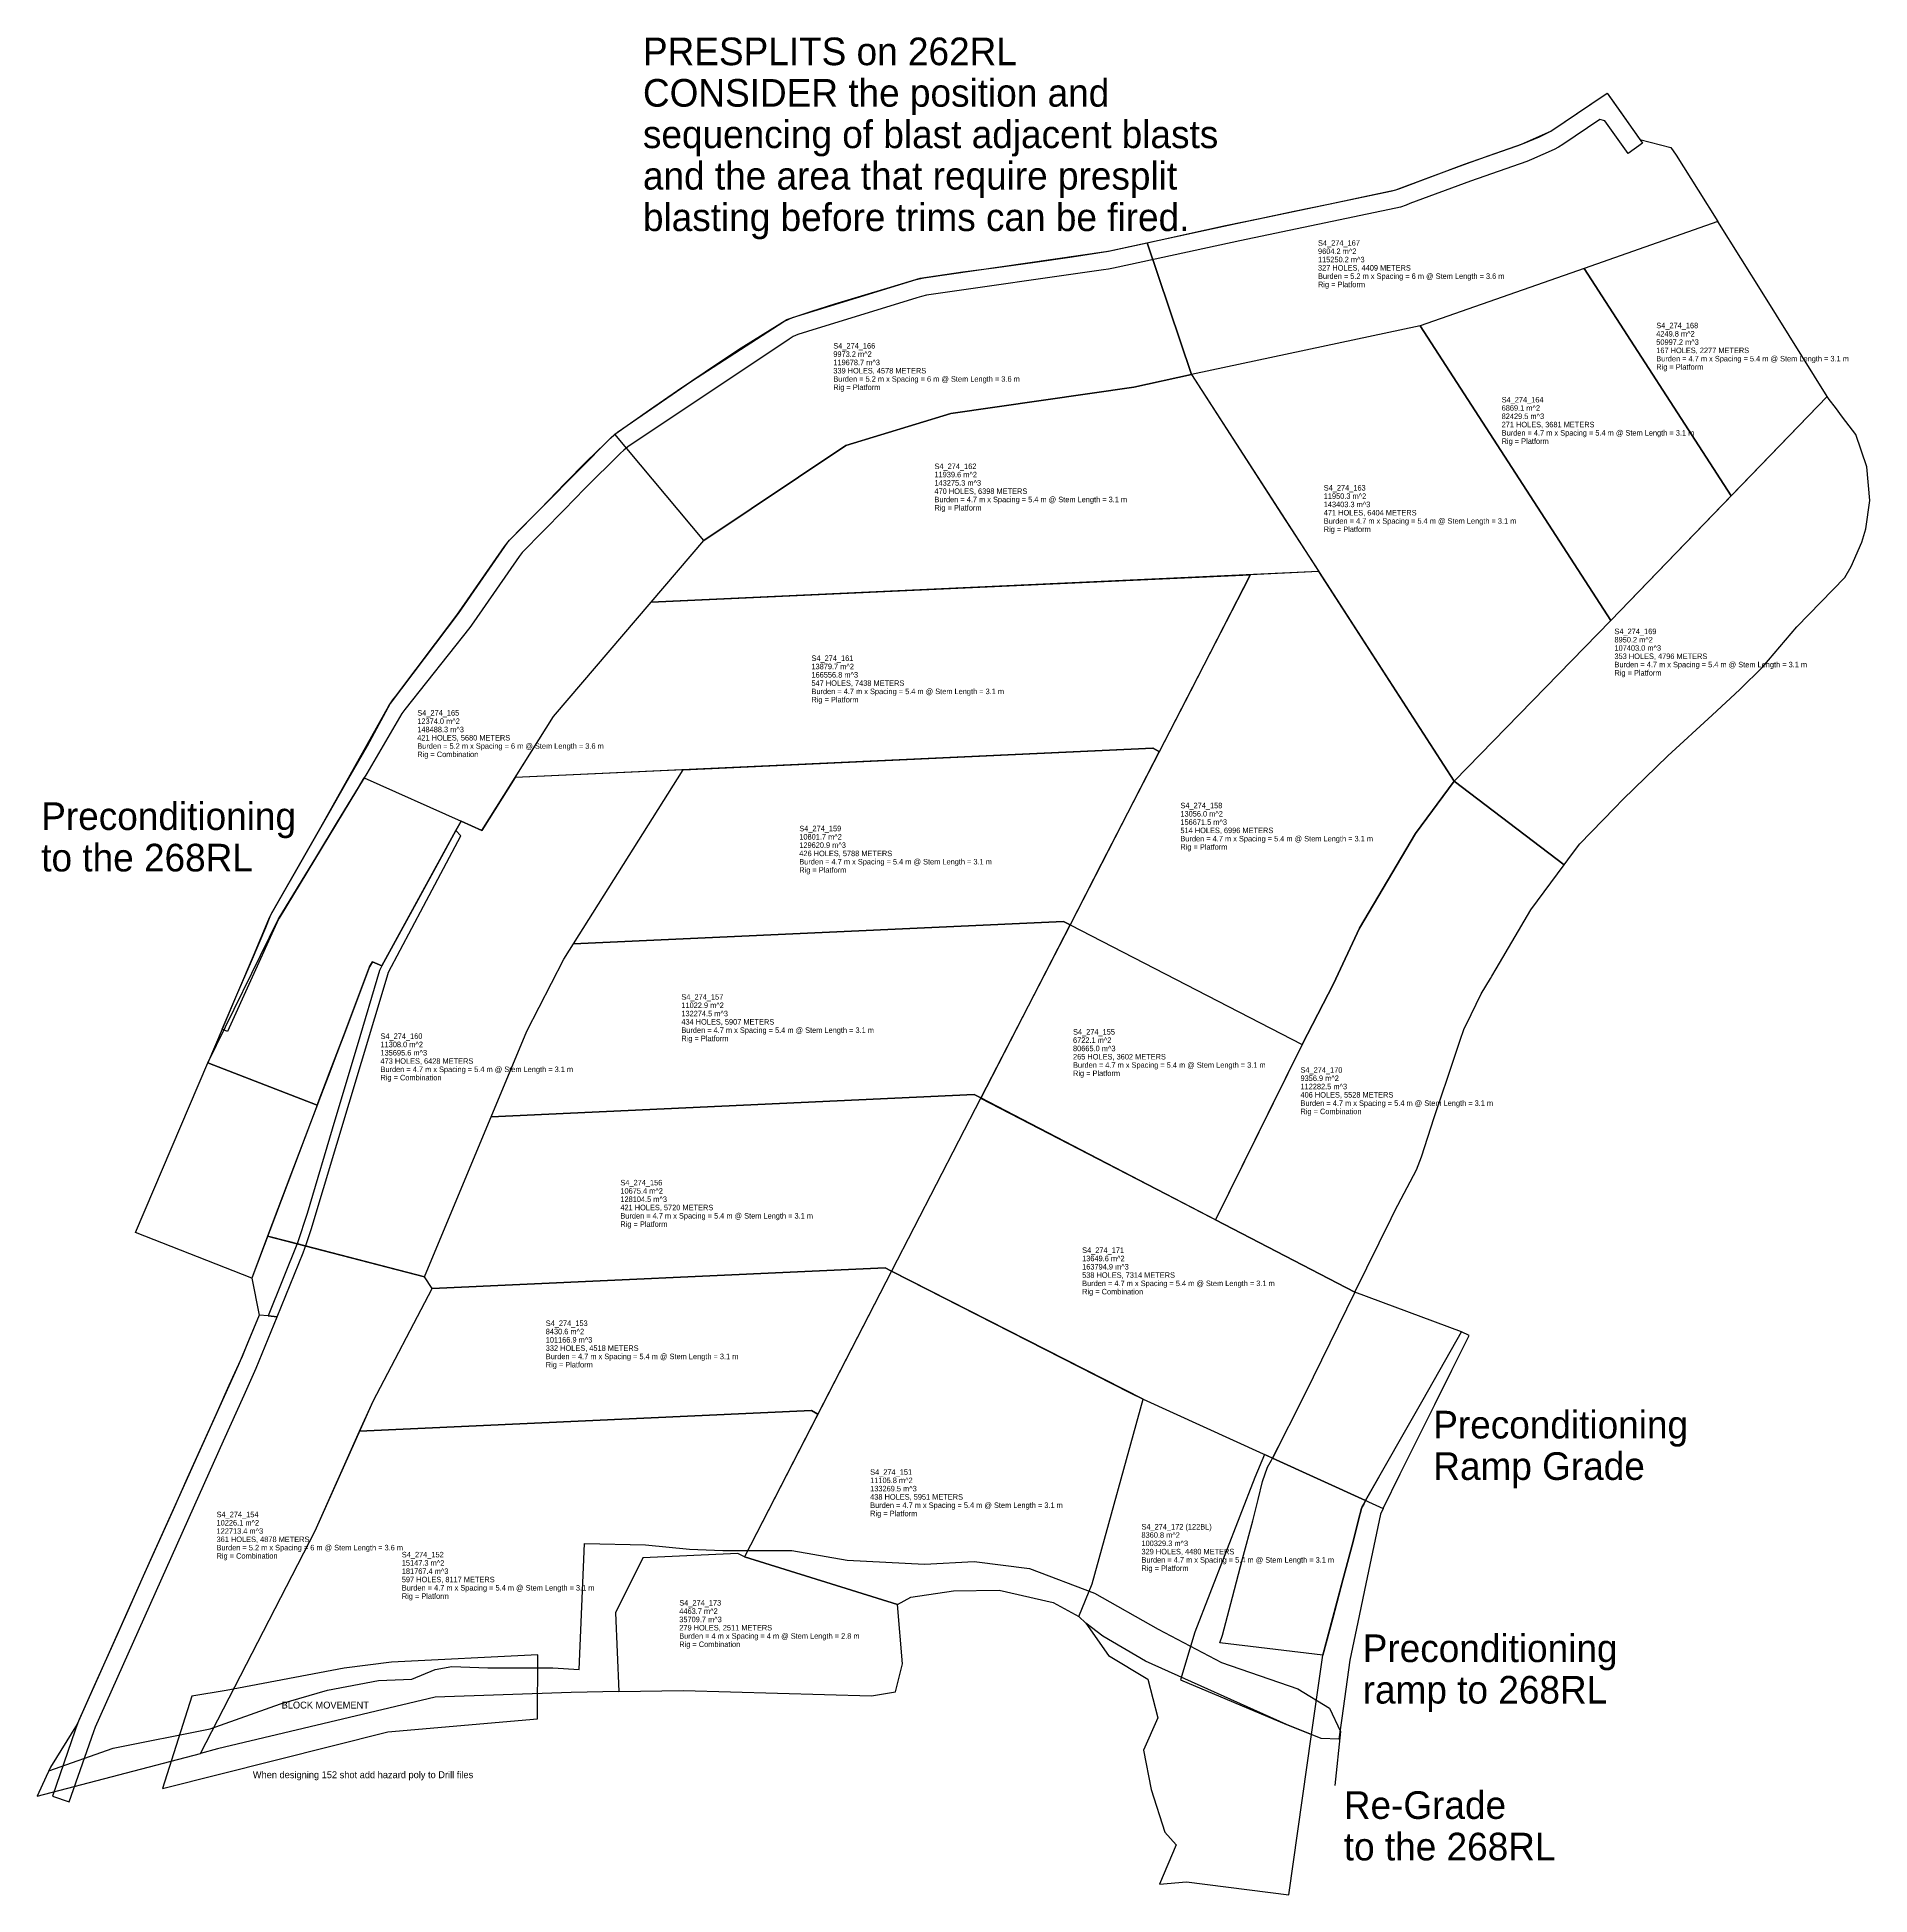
# Model space of a CAD drawing. Extents: x 477787 to 478450, y 6771680 to 6772352.
import ezdxf

# ---------------------------------------------------------------- set-up
doc = ezdxf.new("R2010")
doc.units = 0

msp = doc.modelspace()

# ---------------------------------------------------------------- linework, layer by layer
at = {"layer": 'S4_274RL_BM_V08', "color": 4}
msp.add_line((478128.437, 6771968.487, 274), (478263.794, 6771898.2, 280.699), dxfattribs=at)
at = {"layer": 'S4_274RL_BM_V08', "color": 16}
for points in [[(478362.62, 6772310.233, 262), (478354.262, 6772321.96, 262), (478352.425, 6772322.488, 262), (478339.008, 6772313.409, 262), (478337.491, 6772312.461, 262), (478335.872, 6772311.676, 262), (478327.632, 6772308.075, 262), (478325.984, 6772307.351, 262), (478305.595, 6772300.218, 262), (478283.663, 6772292.058, 262), (478282.285, 6772291.546, 262), (478280.297, 6772290.815, 262), (478278.536, 6772290.445, 262), (478222.164, 6772278.614, 262), (478178.194, 6772269.039, 262), (478176.435, 6772268.655, 262), (478174.668, 6772268.341, 262), (478172.889, 6772268.065, 262), (478108.743, 6772258.907, 262), (478106.979, 6772258.491, 262), (478105.258, 6772257.963, 262), (478065.683, 6772245.815, 262), (478062.262, 6772244.693, 262), (478060.579, 6772244.003, 262), (478059.05, 6772243.052, 262), (478000.721, 6772204.011, 262), (477999.296, 6772202.902, 262), (477997.999, 6772201.654, 262), (477985.163, 6772189.033, 262), (477977.656, 6772181.268, 262), (477962.551, 6772165.83, 262), (477961.445, 6772164.392, 262), (477945.029, 6772140.729, 262), (477943.519, 6772138.699, 262), (477920.05, 6772109.067, 262), (477919.003, 6772107.603, 262), (477906.296, 6772085.843, 262), (477905.375, 6772084.296, 262), (477874.559, 6772033.515, 262), (477873.784, 6772031.89, 262), (477855.907, 6771992.564, 262), (477853.992, 6771993.44, 262), (477865.282, 6772019.946, 262), (477870.834, 6772033.13, 262), (477871.797, 6772035.191, 262), (477889.648, 6772066.468, 262), (477914.268, 6772110.306, 262), (477915.744, 6772112.478, 262), (477916.828, 6772113.916, 262), (477938.503, 6772142.672, 262), (477939.746, 6772144.394, 262), (477956.161, 6772168.058, 262), (477957.972, 6772170.345, 262), (477994.837, 6772207.536, 262), (477997.002, 6772209.356, 262), (478023.742, 6772227.825, 262), (478057.182, 6772249.464, 262), (478060.259, 6772250.804, 262), (478105.094, 6772264.639, 262), (478107.786, 6772265.266, 262), (478173.68, 6772274.696, 262), (478175.062, 6772274.937, 262), (478220.843, 6772284.908, 262), (478277.215, 6772296.739, 262), (478278.976, 6772297.109, 262), (478280.04, 6772297.572, 262), (478303.429, 6772306.273, 262), (478322.128, 6772312.898, 262), (478323.827, 6772313.494, 262), (478325.17, 6772314.016, 262), (478334.685, 6772318.247, 262), (478335.405, 6772318.735, 262), (478353.293, 6772330.84, 262), (478355.006, 6772332, 262), (478367.857, 6772313.965, 262)], [(477870.638, 6771889.631, 262), (477867.307, 6771889.963, 262), (477861.176, 6771875.048, 262), (477860.439, 6771873.406, 262), (477859.702, 6771871.764, 262), (477843.468, 6771835.654, 262), (477837.556, 6771822.523, 262), (477827.948, 6771801.187, 262), (477809.611, 6771760.063, 262), (477802.288, 6771743.62, 262), (477801.362, 6771741.435, 262), (477800.777, 6771739.732, 262), (477792.591, 6771715.899, 262), (477798.673, 6771713.81, 262), (477807.52, 6771739.32, 262), (477808.163, 6771741.004, 262), (477845.637, 6771824.807, 262), (477854.506, 6771844.502, 262), (477861.885, 6771860.92, 262), (477866.306, 6771870.773, 262), (477873.833, 6771889.313, 262)]]:
    msp.add_polyline3d(points, close=True, dxfattribs=at)
at = {"layer": 'S4_274RL_BM_V08', "color": 1}
for points in [[(478204.62, 6772230.217, 274), (478188.606, 6772277.897, 274), (478202.761, 6772280.991, 274), (478216.942, 6772284.089, 274), (478229.383, 6772286.701, 274), (478241.798, 6772289.306, 274), (478254.213, 6772291.912, 274), (478266.628, 6772294.517, 274), (478278.571, 6772297.024, 274), (478290.505, 6772301.467, 274), (478302.929, 6772306.094, 274), (478312.343, 6772309.461, 274), (478324.37, 6772313.685, 274), (478330.602, 6772316.267, 274), (478334.679, 6772318.245, 274), (478343.922, 6772324.498, 274), (478355.006, 6772332, 274), (478360.065, 6772324.898, 274), (478366.924, 6772315.274, 274), (478378.087, 6772312.404, 274), (478380.073, 6772309.617, 274), (478387.978, 6772296.978, 274), (478395.13, 6772285.542, 274), (478346.777, 6772268.561, 274), (478287.449, 6772247.798, 274)], [(478346.777, 6772268.561, 274), (478399.913, 6772186.321, 274), (478434.668, 6772222.323, 274), (478411.693, 6772259.059, 274), (478395.13, 6772285.542, 274)], [(478028.191, 6772170.145, 274), (477996.016, 6772208.67, 274), (478008.63, 6772217.447, 274), (478018.657, 6772224.4, 274), (478028.767, 6772231.21, 274), (478038.944, 6772238.08, 274), (478041.752, 6772239.867, 274), (478049.718, 6772244.821, 274), (478058.311, 6772250.166, 274), (478067.278, 6772253.105, 274), (478075.599, 6772255.832, 274), (478086.488, 6772259.055, 274), (478094.561, 6772261.41, 274), (478106.513, 6772265.074, 274), (478121.976, 6772267.399, 274), (478133.242, 6772268.831, 274), (478147.302, 6772270.772, 274), (478161.519, 6772272.806, 274), (478174.643, 6772274.845, 274), (478188.606, 6772277.897, 274), (478204.62, 6772230.217, 274), (478183.828, 6772225.672, 274), (478117.618, 6772216.182, 274), (478079.606, 6772204.529, 274)], [(478346.777, 6772268.561, 274), (478287.449, 6772247.798, 274), (478356.335, 6772141.179, 274), (478399.913, 6772186.321, 274)], [(478287.449, 6772247.798, 274), (478204.62, 6772230.217, 274), (478299.686, 6772083.08, 274), (478356.335, 6772141.179, 274)], [(478237.25, 6772179.714, 274), (478250.696, 6772158.904, 274), (478009.153, 6772147.848, 274), (478028.191, 6772170.145, 274), (478079.606, 6772204.529, 274), (478117.618, 6772216.182, 274), (478183.828, 6772225.672, 274), (478204.62, 6772230.217, 274)], [(478434.668, 6772222.323, 274), (478356.335, 6772141.179, 274), (478299.686, 6772083.08, 274), (478339.479, 6772052.798, 274), (478342.18, 6772056.452, 274), (478345.107, 6772060.41, 274), (478357.75, 6772073.38, 274), (478360.741, 6772076.472, 274), (478376.976, 6772092.232, 274), (478393.05, 6772107.015, 274), (478403.022, 6772116.233, 274), (478411.328, 6772124.527, 274), (478417.476, 6772131.749, 274), (478423.624, 6772138.971, 274), (478440.991, 6772156.849, 274), (478443.367, 6772160.722, 274), (478447.231, 6772169.544, 274), (478448.609, 6772174.372, 274), (478450.092, 6772184.657, 274), (478448.981, 6772196.859, 274), (478445.07, 6772208.471, 274), (478440.239, 6772214.806, 274), (478437.615, 6772218.246, 274), (478437.615, 6772218.246, 274), (478435.407, 6772221.141, 274)], [(477996.016, 6772208.67, 274), (477996.016, 6772208.67, 274), (477985.74, 6772198.784, 274), (477977.931, 6772190.855, 274), (477969.115, 6772181.646, 274), (477963.377, 6772175.827, 274), (477957.217, 6772169.58, 274), (477939.302, 6772143.732, 274), (477914.753, 6772111.18, 274), (477906.401, 6772095.822, 274), (477899.238, 6772083.269, 274), (477892.041, 6772070.66, 274), (477884.843, 6772058.049, 274), (477871.511, 6772034.69, 274), (477869.599, 6772030.082, 274), (477864.41, 6772017.898, 274), (477859.201, 6772005.669, 274), (477853.992, 6771993.44, 274), (477848.784, 6771981.211, 274), (477888.351, 6771965.856, 274), (477888.351, 6771965.856, 274), (477893.091, 6771978.366, 274), (477897.832, 6771990.875, 274), (477902.573, 6772003.385, 274), (477907.314, 6772015.895, 274), (477908.298, 6772017.792, 274), (477911.687, 6772016.277, 274), (477938.542, 6772065.281, 274), (477940.388, 6772068.649, 274), (477947.862, 6772065.303, 274), (477973.853, 6772106.507, 274), (478028.191, 6772170.145, 274)], [(478225.952, 6772157.771, 274), (478225.255, 6772156.418, 274), (478192.98, 6772093.767, 274), (478190.63, 6772095.003, 274), (477959.936, 6772084.444, 274), (477973.853, 6772106.507, 274), (478009.153, 6772147.848, 274)], [(478250.696, 6772158.904, 274), (478225.945, 6772157.771, 274), (478204.276, 6772115.711, 274), (478172.009, 6772053.081, 274), (478160.711, 6772031.138, 274), (478244.719, 6771987.857, 274), (478256.017, 6772009.8, 274), (478265.488, 6772029.872, 274), (478285.728, 6772064.202, 274), (478299.686, 6772083.08, 274)], [(478190.63, 6772095.003, 274), (478192.986, 6772093.79, 274), (478160.711, 6772031.138, 274), (478158.361, 6772032.362, 274), (477981.081, 6772024.248, 274), (478020.81, 6772087.23, 274)], [(477927.206, 6771903.787, 274), (477964.14, 6771992.608, 274), (477977.573, 6772018.685, 274), (478020.81, 6772087.23, 274), (477959.936, 6772084.444, 274), (477947.862, 6772065.303, 274), (477940.388, 6772068.649, 274), (477938.542, 6772065.281, 274), (477924.749, 6772040.113, 274), (477911.687, 6772016.277, 274), (477908.298, 6772017.792, 274), (477907.314, 6772015.895, 274), (477902.573, 6772003.385, 274), (477897.832, 6771990.875, 274), (477897.832, 6771990.875, 274), (477895.972, 6771985.967, 274), (477887.853, 6771964.541, 274), (477878.869, 6771940.837, 274), (477874.128, 6771928.327, 274), (477870.393, 6771918.47, 274)], [(478291.468, 6772071.965, 274), (478285.728, 6772064.202, 274), (478299.686, 6772083.08, 274), (478299.686, 6772083.08, 274), (478285.728, 6772064.202, 274), (478265.488, 6772029.872, 274), (478256.017, 6772009.8, 274), (478244.719, 6771987.857, 274), (478232.319, 6771962.73, 274), (478232.319, 6771962.73, 274), (478213.391, 6771924.373, 274), (478263.794, 6771898.2, 274), (478263.794, 6771898.2, 274), (478276.857, 6771924.882, 274), (478278.191, 6771927.608, 274), (478286.046, 6771942.436, 274), (478287.898, 6771947.151, 274), (478292.5, 6771961.381, 274), (478292.874, 6771962.549, 274), (478297.4, 6771976.001, 274), (478301.89, 6771989.348, 274), (478303.193, 6771993.222, 274), (478305.879, 6771998.689, 274), (478309.529, 6772006.122, 274), (478309.529, 6772006.122, 274), (478312.851, 6772011.757, 274), (478313.329, 6772012.563, 274), (478314.903, 6772015.236, 274), (478327.479, 6772036.568, 274), (478339.479, 6772052.798, 274), (478299.686, 6772083.08, 274)], [(478158.361, 6772032.362, 274), (478160.711, 6772031.138, 274), (478128.437, 6771968.487, 274), (478126.086, 6771969.711, 274), (477951.29, 6771961.705, 274), (477964.14, 6771992.608, 274), (477977.573, 6772018.685, 274), (477981.081, 6772024.248, 274)], [(478160.711, 6772031.138, 274), (478244.719, 6771987.857, 274), (478213.391, 6771924.373, 274), (478128.419, 6771968.356, 274), (478160.711, 6772031.138, 274)], [(478126.081, 6771969.713, 274), (478128.432, 6771968.49, 274), (478096.157, 6771905.838, 274), (478093.806, 6771907.062, 274), (477929.918, 6771899.552, 274), (477927.206, 6771903.787, 274), (477951.29, 6771961.705, 274)], [(478182.521, 6771861.816, 274), (478187.127, 6771859.469, 274), (478273.953, 6771819.991, 274), (478280.186, 6771832.511, 274), (478286.418, 6771845.032, 274), (478292.651, 6771857.552, 274), (478298.884, 6771870.073, 274), (478305.117, 6771882.593, 274), (478305.117, 6771882.593, 274), (478302.314, 6771883.868, 274), (478263.794, 6771898.2, 274), (478213.391, 6771924.373, 274), (478213.391, 6771924.373, 274), (478128.434, 6771968.488, 274), (478128.434, 6771968.488, 274), (478096.157, 6771905.838, 274), (478182.521, 6771861.816, 274)], [(477846.102, 6771731.391, 274), (477887.561, 6771811.871, 274), (477908.604, 6771858.824, 274), (477929.918, 6771899.552, 274), (477927.206, 6771903.787, 274), (477877.929, 6771916.523, 274), (477870.393, 6771918.47, 274), (477864.647, 6771903.308, 274), (477867.307, 6771889.963, 274), (477867.307, 6771889.963, 274), (477863.153, 6771879.782, 274), (477861.154, 6771875, 274), (477856.427, 6771864.465, 274), (477851.667, 6771853.859, 274), (477846.514, 6771842.418, 274), (477841.36, 6771830.972, 274), (477836.206, 6771819.526, 274), (477831.052, 6771808.082, 274), (477825.893, 6771796.624, 274), (477819.824, 6771782.998, 274), (477813.761, 6771769.383, 274), (477807.698, 6771755.768, 274), (477801.52, 6771741.895, 274), (477791.917, 6771726.361, 274), (477790.334, 6771722.973, 274), (477787.031, 6771715.903, 274)], [(478093.806, 6771907.062, 274), (478096.157, 6771905.838, 274), (478069.534, 6771854.157, 274), (478067.183, 6771855.381, 274), (477903.703, 6771847.888, 274), (477908.604, 6771858.824, 274), (477929.918, 6771899.552, 274)], [(478168.739, 6771792.73, 274), (478187.127, 6771859.469, 274), (478096.157, 6771905.838, 274), (478075.187, 6771865.126, 274), (478042.91, 6771802.476, 274), (478098.323, 6771785.281, 274), (478103.08, 6771787.928, 274), (478118.58, 6771790.128, 274), (478135.08, 6771790.382, 274), (478154.58, 6771785.962, 274), (478163.963, 6771780.855, 274)], [(478273.953, 6771819.991, 274), (478272.996, 6771817.946, 274), (478270.679, 6771806.48, 274), (478267.786, 6771792.692, 274), (478264.894, 6771778.904, 274), (478262.002, 6771765.115, 274), (478259.027, 6771744.133, 274), (478257.954, 6771736.568, 274), (478251.58, 6771736.781, 274), (478239.08, 6771741.781, 274), (478188.08, 6771764.781, 274), (478172.58, 6771773.781, 274), (478166.412, 6771778.454, 274), (478163.963, 6771780.855, 274), (478168.739, 6771792.73, 274), (478168.739, 6771792.73, 274), (478187.127, 6771859.469, 274)], [(478067.183, 6771855.381, 274), (478069.534, 6771854.157, 274), (478042.91, 6771802.476, 274), (478040.56, 6771803.7, 274), (478006.105, 6771802.121, 274), (477996.217, 6771782.241, 274), (477997.522, 6771753.716, 274), (477980.266, 6771753.41, 274), (477980.266, 6771753.41, 274), (477931.08, 6771751.687, 274), (477852.3, 6771733.016, 274), (477846.102, 6771731.391, 274), (477887.561, 6771811.871, 274), (477903.703, 6771847.888, 274)], [(478006.105, 6771802.121, 274), (477996.217, 6771782.241, 274), (477997.522, 6771753.716, 274), (478020.931, 6771754.133, 274), (478088.948, 6771752.149, 274), (478097.58, 6771753.634, 274), (478100.08, 6771763.774, 274), (478098.323, 6771785.281, 274), (478042.91, 6771802.476, 274), (478040.56, 6771803.7, 274)]]:
    msp.add_polyline3d(points, close=True, dxfattribs=at)
at = {"layer": 'S4_274RL_BM_V08', "color": 27}
for points in [[(477905.389, 6772084.319, 268), (477940.388, 6772068.649, 268), (477938.542, 6772065.281, 268.386), (477931.883, 6772053.13, 269.778), (477924.749, 6772040.113, 271.269), (477911.687, 6772016.277, 274), (477908.298, 6772017.792, 274), (477907.314, 6772015.895, 274), (477892.277, 6771976.218, 274), (477888.351, 6771965.856, 274), (477848.784, 6771981.211, 274), (477874.26, 6772033.022, 274), (477888.208, 6772056.007, 271.312), (477895.738, 6772068.416, 269.86), (477903.268, 6772080.824, 268.409)], [(478252.181, 6771766.909, 268), (478259.435, 6771794.122, 268), (478263.128, 6771808.035, 268), (478265.141, 6771815.859, 268), (478266.208, 6771819.99, 268), (478266.424, 6771820.522, 268), (478266.982, 6771821.498, 268), (478267.646, 6771822.859, 268), (478233.916, 6771838.195, 268), (478231.084, 6771839.482, 268), (478227.551, 6771831.203, 268), (478205.921, 6771775.188, 268), (478205.921, 6771775.188, 268), (478200.699, 6771757.984, 268), (478239.08, 6771741.781, 268), (478248.101, 6771738.172, 268)]]:
    msp.add_polyline3d(points, close=True, dxfattribs=at)
at = {"layer": 'S4_274RL_BM_V08', "color": 5}
msp.add_polyline3d([(477873.833, 6771889.313, 262), (477883.232, 6771912.463, 262), (477883.9, 6771914.135, 262), (477884.511, 6771915.823, 262), (477886.194, 6771920.954, 262), (477913.608, 6772012.326, 262), (477914.206, 6772014.035, 262), (477926.802, 6772037.921, 262), (477940.3, 6772063.362, 262), (477938.542, 6772065.281, 262), (477911.687, 6772016.277, 262), (477910.918, 6772014.558, 262), (477902.821, 6771987.399, 262), (477894.784, 6771960.442, 262), (477884.683, 6771926.666, 262), (477881.194, 6771916.026, 262), (477870.638, 6771889.631, 262)], close=True, dxfattribs=at)
at = {"layer": 'S4_274RL_BM_V08', "color": 7}
msp.add_polyline3d([(477822.604, 6771919.77, 286), (477848.784, 6771981.211, 286), (477888.351, 6771965.856, 274), (477864.647, 6771903.308, 286)], close=True, dxfattribs=at)
at = {"layer": 'S4_274RL_BM_V08', "color": 6}
msp.add_polyline3d([(478263.794, 6771898.2, 280.699), (478245.659, 6771861.389, 276.6), (478233.916, 6771838.195, 274), (478267.646, 6771822.859, 274), (478288.447, 6771859.464, 278), (478302.314, 6771883.868, 280.667)], close=True, dxfattribs=at)
at = {"layer": 'S4_274RL_BM_V08', "color": 116}
msp.add_polyline3d([(478272.567, 6771831.518, 274.946), (478267.646, 6771822.859, 274), (478266.982, 6771821.498, 273.922), (478266.424, 6771820.522, 273.81), (478266.208, 6771819.99, 273.754), (478265.141, 6771815.859, 273.326), (478263.128, 6771808.035, 272.532), (478259.435, 6771794.122, 271.106), (478255.769, 6771780.339, 269.68), (478252.181, 6771766.909, 268.145), (478214.947, 6771771.371, 268), (478215.836, 6771774.131, 268.29), (478219.506, 6771787.946, 269.68), (478223.172, 6771801.729, 271.106), (478226.837, 6771815.509, 272.532), (478228.823, 6771823.2, 273.326), (478230.381, 6771829.76, 273.754), (478232.217, 6771834.977, 273.81), (478233.558, 6771837.506, 273.922), (478233.916, 6771838.195, 274), (478238.369, 6771846.654, 274.956)], dxfattribs=at)
at = {"layer": 'S4_274RL_BM_V08', "color": 1}
msp.add_polyline3d([(477791.285, 6771725.007, 286), (477814.58, 6771733.281, 286), (477849.58, 6771740.281, 286), (477875.08, 6771749.281, 286), (477892.08, 6771754.281, 286), (477910.58, 6771757.781, 286), (477922.58, 6771758.281, 286), (477931.08, 6771761.781, 286), (477937.08, 6771762.781, 286), (477950.08, 6771762.281, 286), (477973.58, 6771762.281, 286), (477983.08, 6771761.781, 286), (477985.08, 6771807.281, 286), (478007.08, 6771806.781, 286), (478023.08, 6771805.281, 286), (478035.08, 6771804.781, 286), (478060.08, 6771804.781, 286), (478080.08, 6771801.281, 286), (478108.08, 6771799.781, 286), (478126.08, 6771800.781, 286), (478146.08, 6771798.281, 286), (478169.58, 6771789.281, 286), (478192.58, 6771776.281, 286), (478215.58, 6771764.281, 286), (478243.08, 6771754.781, 286), (478254.58, 6771747.781, 286), (478258.58, 6771739.281, 286), (478256.58, 6771719.781, 286)], dxfattribs=at)
at = {"layer": 'S4_274RL_BM_V08', "color": 24}
msp.add_polyline3d([(478193.063, 6771684.066, 268), (478202.822, 6771684.962, 268), (478239.87, 6771680.195, 268), (478248.101, 6771738.172, 268), (478239.08, 6771741.781, 268), (478188.08, 6771764.781, 268), (478172.58, 6771773.781, 268), (478166.412, 6771778.454, 268), (478174.58, 6771766.826, 268), (478188.861, 6771758.281, 268), (478192.519, 6771744.281, 268), (478187.308, 6771732.509, 268), (478190.08, 6771718.361, 268), (478195.08, 6771702.835, 268), (478199.134, 6771698.335, 268)], close=True, dxfattribs=at)
at = {"layer": 'S4_274RL_BM_V08', "color": 4}
msp.add_polyline3d([(477855.366, 6771754.084, 300), (477842.963, 6771752.034, 300), (477832.416, 6771718.634, 300), (477913.962, 6771739.142, 300), (477968.066, 6771743.928, 300), (477968.163, 6771767.073, 300), (477915.231, 6771764.339, 300), (477898.141, 6771762.19, 300)], close=True, dxfattribs=at)

# ---------------------------------------------------------------- texts
at = {"layer": 'S4_274RL_BM_V08', "color": 16}
for s, p in [('PRESPLITS on 262RL', (478006.2, 6772342.134, 262)), ('CONSIDER the position and', (478006.2, 6772327.134, 262)), ('sequencing of blast adjacent blasts', (478006.2, 6772312.134, 262)), ('and the area that require presplit', (478006.2, 6772297.134, 262)), ('blasting before trims can be fired.', (478006.2, 6772282.134, 262))]:
    msp.add_text(s, height=10, dxfattribs=at).set_placement(p)
at = {"layer": 'S4_274RL_BM_V08', "color": 1}
for s, p in [('S4_274_167', (478250.434, 6772276.82, 274)), ('9604.2 m^2', (478250.434, 6772273.82, 274)), ('327 HOLES, 4409 METERS', (478250.434, 6772267.82, 274)), ('115250.2 m^3', (478250.434, 6772270.82, 274)), ('Burden = 5.2 m x Spacing = 6 m @ Stem Length = 3.6 m', (478250.434, 6772264.82, 274)), ('Rig = Platform', (478250.434, 6772261.82, 274)), ('S4_274_168', (478372.827, 6772246.967, 274)), ('S4_274_166', (478075.082, 6772239.611, 274)), ('4249.8 m^2', (478372.827, 6772243.967, 274)), ('50997.2 m^3', (478372.827, 6772240.967, 274)), ('9973.2 m^2', (478075.082, 6772236.611, 274)), ('119678.7 m^3', (478075.082, 6772233.611, 274)), ('167 HOLES, 2277 METERS', (478372.827, 6772237.967, 274)), ('Burden = 4.7 m x Spacing = 5.4 m @ Stem Length = 3.1 m', (478372.827, 6772234.967, 274)), ('339 HOLES, 4578 METERS', (478075.082, 6772230.611, 274)), ('Burden = 5.2 m x Spacing = 6 m @ Stem Length = 3.6 m', (478075.082, 6772227.611, 274)), ('Rig = Platform', (478372.827, 6772231.967, 274)), ('Rig = Platform', (478075.082, 6772224.611, 274)), ('S4_274_164', (478316.879, 6772220.121, 274)), ('82429.5 m^3', (478316.879, 6772214.121, 274)), ('6869.1 m^2', (478316.879, 6772217.121, 274)), ('271 HOLES, 3681 METERS', (478316.879, 6772211.121, 274)), ('Burden = 4.7 m x Spacing = 5.4 m @ Stem Length = 3.1 m', (478316.879, 6772208.121, 274)), ('Rig = Platform', (478316.879, 6772205.121, 274)), ('S4_274_162', (478111.674, 6772196.023, 274)), ('11939.6 m^2', (478111.674, 6772193.023, 274)), ('470 HOLES, 6398 METERS', (478111.674, 6772187.023, 274)), ('143275.3 m^3', (478111.674, 6772190.023, 274)), ('S4_274_163', (478252.511, 6772188.24, 274)), ('Burden = 4.7 m x Spacing = 5.4 m @ Stem Length = 3.1 m', (478111.674, 6772184.023, 274)), ('Rig = Platform', (478111.674, 6772181.023, 274)), ('471 HOLES, 6404 METERS', (478252.511, 6772179.24, 274)), ('11950.3 m^2', (478252.511, 6772185.24, 274)), ('143403.3 m^3', (478252.511, 6772182.24, 274)), ('Burden = 4.7 m x Spacing = 5.4 m @ Stem Length = 3.1 m', (478252.511, 6772176.24, 274)), ('Rig = Platform', (478252.511, 6772173.24, 274)), ('8950.2 m^2', (478357.693, 6772133.295, 274)), ('S4_274_169', (478357.693, 6772136.295, 274)), ('S4_274_161', (478067.167, 6772126.597, 274)), ('353 HOLES, 4796 METERS', (478357.693, 6772127.295, 274)), ('107403.0 m^3', (478357.693, 6772130.295, 274)), ('13879.7 m^2', (478067.167, 6772123.597, 274)), ('166556.8 m^3', (478067.167, 6772120.597, 274)), ('Burden = 4.7 m x Spacing = 5.4 m @ Stem Length = 3.1 m', (478357.693, 6772124.295, 274)), ('Rig = Platform', (478357.693, 6772121.295, 274)), ('547 HOLES, 7438 METERS', (478067.167, 6772117.597, 274)), ('Burden = 4.7 m x Spacing = 5.4 m @ Stem Length = 3.1 m', (478067.167, 6772114.597, 274)), ('Rig = Platform', (478067.167, 6772111.597, 274)), ('S4_274_165', (477924.564, 6772106.818, 274)), ('12374.0 m^2', (477924.564, 6772103.818, 274)), ('148488.3 m^3', (477924.564, 6772100.818, 274)), ('421 HOLES, 5680 METERS', (477924.564, 6772097.818, 274)), ('Burden = 5.2 m x Spacing = 6 m @ Stem Length = 3.6 m', (477924.564, 6772094.818, 274)), ('Rig = Combination', (477924.564, 6772091.818, 274)), ('S4_274_158', (478200.653, 6772073.309, 274)), ('S4_274_159', (478062.77, 6772064.977, 274)), ('13056.0 m^2', (478200.653, 6772070.309, 274)), ('156671.5 m^3', (478200.653, 6772067.309, 274)), ('10801.7 m^2', (478062.77, 6772061.977, 274)), ('129620.9 m^3', (478062.77, 6772058.977, 274)), ('514 HOLES, 6996 METERS', (478200.653, 6772064.309, 274)), ('Burden = 4.7 m x Spacing = 5.4 m @ Stem Length = 3.1 m', (478200.653, 6772061.309, 274)), ('Rig = Platform', (478200.653, 6772058.309, 274)), ('426 HOLES, 5788 METERS', (478062.77, 6772055.977, 274)), ('Burden = 4.7 m x Spacing = 5.4 m @ Stem Length = 3.1 m', (478062.77, 6772052.977, 274)), ('Rig = Platform', (478062.77, 6772049.977, 274)), ('S4_274_157', (478020.097, 6772004.032, 274)), ('11022.9 m^2', (478020.097, 6772001.032, 274)), ('132274.5 m^3', (478020.097, 6771998.032, 274)), ('434 HOLES, 5907 METERS', (478020.097, 6771995.032, 274)), ('Burden = 4.7 m x Spacing = 5.4 m @ Stem Length = 3.1 m', (478020.097, 6771992.032, 274)), ('S4_274_155', (478161.805, 6771991.42, 274)), ('S4_274_160', (477911.247, 6771989.861, 274)), ('11308.0 m^2', (477911.247, 6771986.861, 274)), ('Rig = Platform', (478020.097, 6771989.032, 274)), ('80665.0 m^3', (478161.805, 6771985.42, 274)), ('6722.1 m^2', (478161.805, 6771988.42, 274)), ('473 HOLES, 6428 METERS', (477911.247, 6771980.861, 274)), ('135695.6 m^3', (477911.247, 6771983.861, 274)), ('Burden = 4.7 m x Spacing = 5.4 m @ Stem Length = 3.1 m', (477911.247, 6771977.861, 274)), ('265 HOLES, 3602 METERS', (478161.805, 6771982.42, 274)), ('Burden = 4.7 m x Spacing = 5.4 m @ Stem Length = 3.1 m', (478161.805, 6771979.42, 274)), ('S4_274_170', (478244.097, 6771977.634, 274)), ('Rig = Combination', (477911.247, 6771974.861, 274)), ('Rig = Platform', (478161.805, 6771976.42, 274)), ('9356.9 m^2', (478244.097, 6771974.634, 274)), ('112282.5 m^3', (478244.097, 6771971.634, 274)), ('406 HOLES, 5528 METERS', (478244.097, 6771968.634, 274)), ('Burden = 4.7 m x Spacing = 5.4 m @ Stem Length = 3.1 m', (478244.097, 6771965.634, 274)), ('Rig = Combination', (478244.097, 6771962.634, 274)), ('S4_274_156', (477998.04, 6771936.862, 274)), ('10675.4 m^2', (477998.04, 6771933.862, 274)), ('128104.5 m^3', (477998.04, 6771930.862, 274)), ('421 HOLES, 5720 METERS', (477998.04, 6771927.862, 274)), ('Burden = 4.7 m x Spacing = 5.4 m @ Stem Length = 3.1 m', (477998.04, 6771924.862, 274)), ('Rig = Platform', (477998.04, 6771921.862, 274)), ('S4_274_171', (478165.099, 6771912.431, 274)), ('538 HOLES, 7314 METERS', (478165.099, 6771903.431, 274)), ('13649.6 m^2', (478165.099, 6771909.431, 274)), ('163794.9 m^3', (478165.099, 6771906.431, 274)), ('Burden = 4.7 m x Spacing = 5.4 m @ Stem Length = 3.1 m', (478165.099, 6771900.431, 274)), ('Rig = Combination', (478165.099, 6771897.431, 274)), ('S4_274_153', (477971.037, 6771885.996, 274)), ('332 HOLES, 4518 METERS', (477971.037, 6771876.996, 274)), ('8430.6 m^2', (477971.037, 6771882.996, 274)), ('101166.9 m^3', (477971.037, 6771879.996, 274)), ('Burden = 4.7 m x Spacing = 5.4 m @ Stem Length = 3.1 m', (477971.037, 6771873.996, 274)), ('Rig = Platform', (477971.037, 6771870.996, 274)), ('S4_274_151', (478088.414, 6771832.159, 274)), ('438 HOLES, 5951 METERS', (478088.414, 6771823.159, 274)), ('11105.8 m^2', (478088.414, 6771829.159, 274)), ('133269.5 m^3', (478088.414, 6771826.159, 274)), ('S4_274_154', (477851.943, 6771816.818, 274)), ('Burden = 4.7 m x Spacing = 5.4 m @ Stem Length = 3.1 m', (478088.414, 6771820.159, 274)), ('Rig = Platform', (478088.414, 6771817.159, 274)), ('10226.1 m^2', (477851.943, 6771813.818, 274)), ('122713.4 m^3', (477851.943, 6771810.818, 274)), ('8360.8 m^2', (478186.565, 6771809.369, 274)), ('S4_274_172 (122BL)', (478186.565, 6771812.369, 274)), ('361 HOLES, 4878 METERS', (477851.943, 6771807.818, 274)), ('Burden = 5.2 m x Spacing = 6 m @ Stem Length = 3.6 m', (477851.943, 6771804.818, 274)), ('329 HOLES, 4480 METERS', (478186.565, 6771803.369, 274)), ('100329.3 m^3', (478186.565, 6771806.369, 274)), ('Rig = Combination', (477851.943, 6771801.818, 274)), ('S4_274_152', (477918.962, 6771802.282, 274)), ('15147.3 m^2', (477918.962, 6771799.282, 274)), ('181767.4 m^3', (477918.962, 6771796.282, 274)), ('Burden = 4.7 m x Spacing = 5.4 m @ Stem Length = 3.1 m', (478186.565, 6771800.369, 274)), ('Rig = Platform', (478186.565, 6771797.369, 274)), ('597 HOLES, 8117 METERS', (477918.962, 6771793.282, 274)), ('Burden = 4.7 m x Spacing = 5.4 m @ Stem Length = 3.1 m', (477918.962, 6771790.282, 274)), ('Rig = Platform', (477918.962, 6771787.282, 274)), ('S4_274_173', (478019.349, 6771784.845, 274)), ('4463.7 m^2', (478019.349, 6771781.845, 274)), ('35709.7 m^3', (478019.349, 6771778.845, 274)), ('279 HOLES, 2511 METERS', (478019.349, 6771775.845, 274)), ('Burden = 4 m x Spacing = 4 m @ Stem Length = 2.8 m', (478019.349, 6771772.845, 274)), ('Rig = Combination', (478019.349, 6771769.845, 274))]:
    msp.add_text(s, height=2, dxfattribs=at).set_placement(p)
at = {"layer": 'S4_274RL_BM_V08', "color": 27}
for s, p in [('Preconditioning', (477788.513, 6772065.45, 286)), ('to the 268RL', (477788.513, 6772050.45, 286)), ('Preconditioning', (478266.615, 6771764.405, 286)), ('ramp to 268RL', (478266.615, 6771749.405, 286))]:
    msp.add_text(s, height=10, dxfattribs=at).set_placement(p)
at = {"layer": 'S4_274RL_BM_V08', "color": 6}
for s, p in [('Preconditioning', (478292.138, 6771845.306, 286)), ('Ramp Grade', (478292.138, 6771830.306, 286))]:
    msp.add_text(s, height=10, dxfattribs=at).set_placement(p)
at = {"layer": 'S4_274RL_BM_V08', "color": 4}
for s, p in [('BLOCK MOVEMENT', (477875.484, 6771747.605, 300)), ('When designing 152 shot add hazard poly to Drill files', (477865.067, 6771722.4, 300))]:
    msp.add_text(s, height=2.5, dxfattribs=at).set_placement(p)
at = {"layer": 'S4_274RL_BM_V08', "color": 24}
for s, p in [('Re-Grade', (478259.778, 6771707.661, 286)), ('to the 268RL', (478259.778, 6771692.661, 286))]:
    msp.add_text(s, height=10, dxfattribs=at).set_placement(p)

doc.saveas('drawing.dxf')
